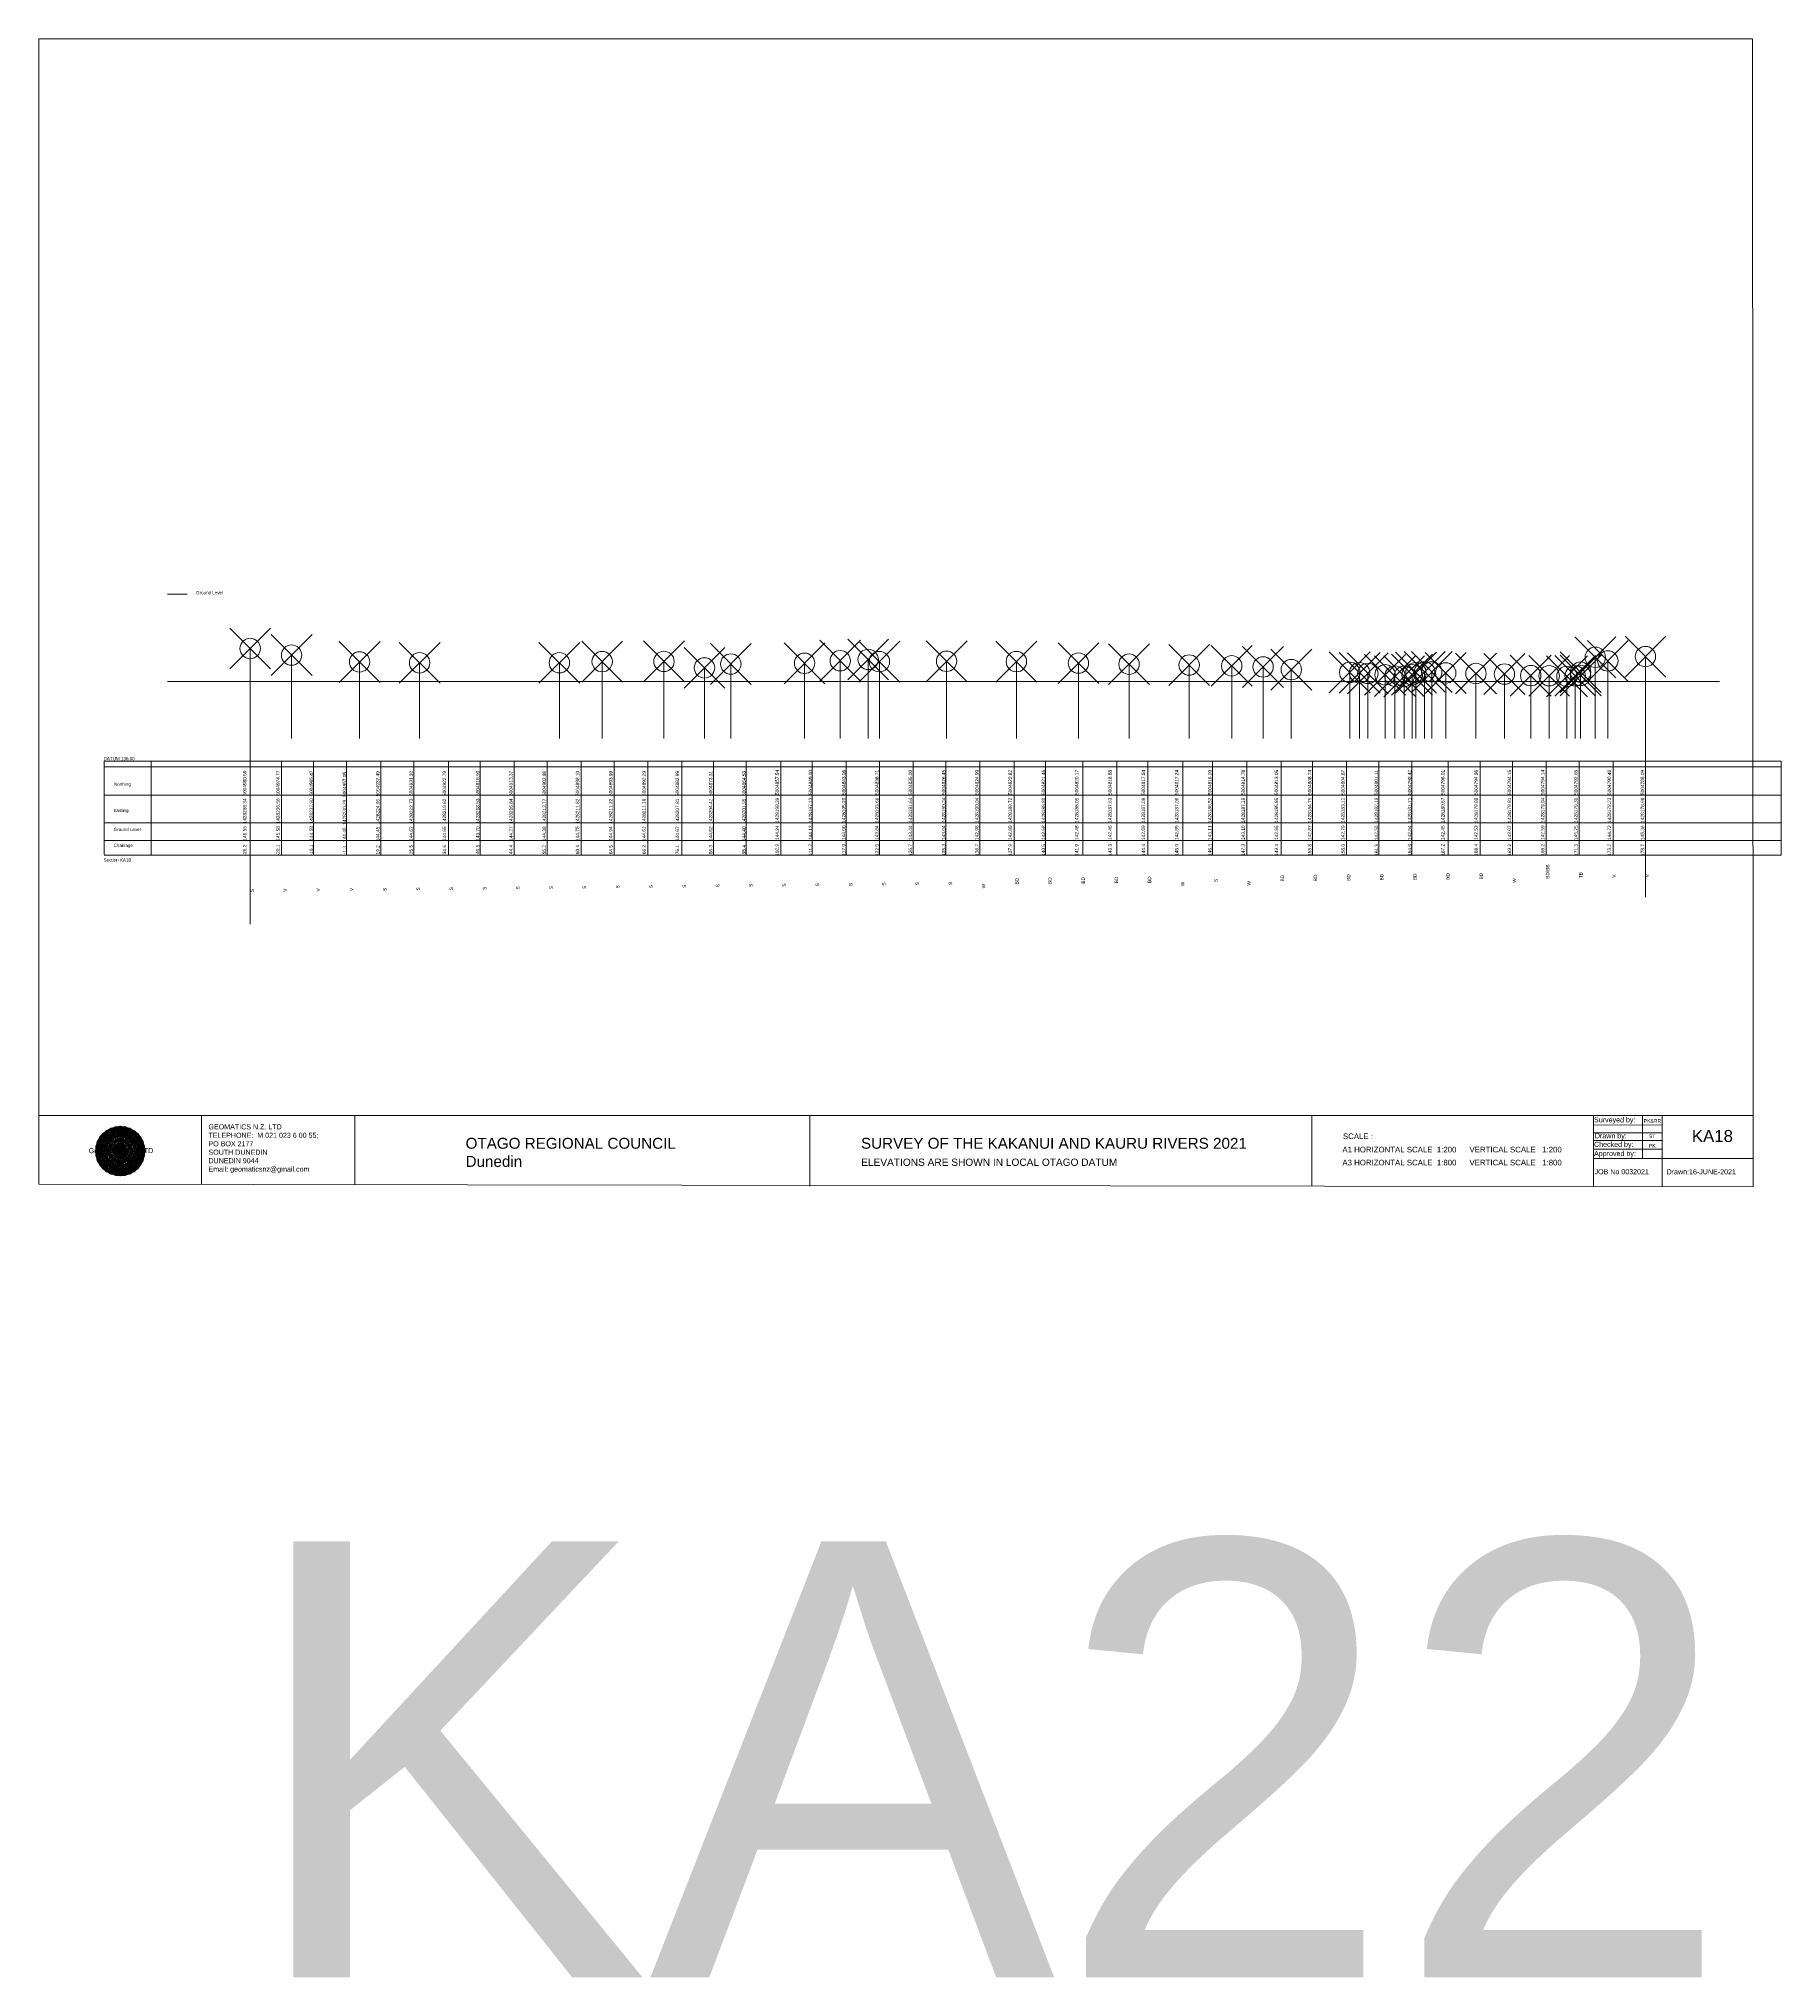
# Model space of a CAD drawing. Header units: millimetres. Extents: x -3661490 to 7275745, y -592557 to 466037.
# Drawn here: x -583220 to -327308, y -48555 to 236074 of the extents above; entities that cross this region are included whole.
import ezdxf

# ---------------------------------------------------------------- set-up
doc = ezdxf.new("R2010")
doc.units = ezdxf.units.MM
doc.header["$PDMODE"] = 35
doc.header["$PDSIZE"] = 3000
doc.layers.get('0').update_dxf_attribs({"lineweight": 0})
doc.layers.add('geo', color=7, linetype='Continuous', lineweight=0)
doc.styles.get("Standard").update_dxf_attribs({"font": 'arial.ttf'})

# ---------------------------------------------------------------- blocks, each defined once
blk = doc.blocks.new('Geomatics_Circle_SPT')
at = {"layer": 'geo', "color": 2, "linetype": 'Continuous', "lineweight": 0}
for p, q in [((0, 25.2), (-25.2, 0)), ((-24.7, 4.9), (-4.9, 24.7)), ((-24.7, -4.9), (4.9, 24.7)), ((-9.7, 23.3), (-23.3, 9.6)), ((9.7, 23.3), (-23.3, -9.7)), ((-21, 14), (-14, 21)), ((-21, -14), (14, 21)), ((-14, 21), (21, -14)), ((23.3, -9.7), (-9.7, 23.3)), ((-4.9, 24.7), (24.7, -4.9)), ((25.2, 0), (0, 25.2)), ((4.9, 24.7), (24.7, 4.9)), ((23.3, 9.7), (9.7, 23.3)), ((14, 21), (21, 14)), ((4.9, -24.7), (-24.7, 4.9)), ((-24.7, 0), (0, -24.7)), ((-23.3, 9.7), (9.7, -23.3)), ((14, -21), (-21, 14)), ((0, 0), (-17.8, 17.8)), ((0, 0), (-17.8, -17.8)), ((21, 14), (-14, -21)), ((-9.7, -23.3), (23.3, 9.7)), ((24.7, 4.9), (-4.9, -24.7)), ((0, 0), (17.8, 17.8)), ((0, 0), (17.8, -17.8)), ((0, -24.8), (25.2, 0)), ((17.8, 18.1), (17.8, 18.1)), ((-4.9, -24.7), (-24.7, -4.9)), ((-23.3, -9.7), (-9.7, -23.3)), ((-14, -21), (-21, -14)), ((-17.8, -17.8), (-17.8, -17.8)), ((24.7, -4.9), (4.9, -24.7)), ((9.7, -23.3), (23.3, -9.7)), ((21, -14), (14, -21)), ((18.1, -17.8), (18.1, -17.8)), ((4.9, -24.7), (4.9, -24.7))]:
    blk.add_line(p, q, dxfattribs=at)
at = {"layer": 'geo', "color": 1, "linetype": 'Continuous', "lineweight": 0}
for p, q in [((-25.2, 0), (9.7, 23.3)), ((-25.2, 0), (-9.6, 23.3)), ((-4.9, 24.8), (-24.7, -4.9)), ((4.9, 24.7), (-24.7, 4.9)), ((14, 21), (-24.7, -4.9)), ((-14, 21), (-24.7, 4.9)), ((-23.3, 9.7), (0, 25.2)), ((-23.3, -9.6), (0, 25.2)), ((4.9, 24.8), (-21, -14)), ((-4.9, 24.7), (-21, 14)), ((14, 21), (-21, 14)), ((-14, 21), (-21, -14)), ((-17.8, 17.8), (9.7, 23.3)), ((-17.8, 17.8), (-9.6, 23.3)), ((-17.8, -17.8), (9.7, 23.3)), ((-17.8, -17.8), (-9.7, 23.3)), ((4.9, 24.7), (-14, 21)), ((-4.9, 24.7), (-14, -20.9)), ((0, 0), (-14, 21)), ((-14, 21), (-4.9, -24.7)), ((-14, 21), (-14, 21)), ((24.7, -4.9), (-14, 21)), ((21, 14), (-14, 21)), ((-9.8, 23.1), (-9.8, 23.1)), ((-9.7, 23.3), (0, 25.2)), ((-9.7, 23.3), (0, -25.2)), ((-9.7, -23.3), (0, 25.2)), ((-9.6, 23.3), (17.8, -17.8)), ((-9.6, 23.3), (25.2, 0)), ((-9.6, 23.3), (17.8, 17.8)), ((0, 0), (-4.9, 24.7)), ((-4.9, 24.7), (-4.9, 24.7)), ((21, -14), (-4.9, 24.7)), ((24.8, 4.9), (-4.9, 24.7)), ((14, 21), (-4.9, 24.7)), ((-0.2, 25.1), (-0.2, 25.1)), ((0, 25.2), (9.7, -23.3)), ((0, 25.2), (23.3, -9.7)), ((0, 25.2), (23.3, 9.7)), ((0, 25.2), (9.7, 23.3)), ((0, 0), (4.9, 24.7)), ((0, -25.2), (9.7, 23.3)), ((0, 0), (14, 21)), ((21, 14), (4.9, 24.8)), ((14, -21), (4.9, 24.7)), ((24.7, -4.9), (4.9, 24.7)), ((4.9, 24.7), (4.9, 24.7)), ((4.9, -24.7), (14, 21)), ((9.4, 23.3), (9.4, 23.3)), ((9.7, 23.3), (17.8, -17.8)), ((9.7, 23.3), (25.2, 0)), ((9.7, 23.3), (17.8, 17.9)), ((21, -14), (14, 21)), ((24.7, 4.9), (14, 21)), ((14, 21), (14, 21)), ((-25.2, 0), (23.3, 9.7)), ((-25.2, 0), (-23.3, 9.7)), ((-23.3, -9.7), (-25.2, 0)), ((-9.6, -23.3), (-25.2, 0)), ((9.7, -23.3), (-25.2, 0)), ((21, 14), (-24.7, 4.9)), ((-21, 14), (-24.7, -4.9)), ((0, 0), (-24.7, 4.9)), ((-24.7, 4.9), (-21, -14)), ((-24.7, 4.9), (-4.9, -24.7)), ((-24.7, 4.9), (14, -21)), ((-24.7, 4.9), (-24.7, 4.9)), ((0, 0), (-24.7, -4.9)), ((-23.3, -9.6), (17.8, 17.8)), ((-23.3, 9.7), (-17.8, 17.9)), ((-23.3, -9.6), (-17.8, 17.9)), ((-23.3, 9.7), (17.8, 17.8)), ((-17.8, -17.8), (-23.3, 9.7)), ((0, -25.2), (-23.3, 9.7)), ((-23.3, 9.7), (17.8, -17.8)), ((-23.3, 9.7), (25.2, 0)), ((-23.3, 9.4), (-23.3, 9.4)), ((-23.3, -9.7), (25.2, 0)), ((0, 0), (-21, 14)), ((-21, 14), (-14, -21)), ((-21, 14), (4.9, -24.7)), ((-21, 14), (-21, 14)), ((24.7, 4.9), (-21, 14)), ((0, 0), (-21, -14)), ((-17.9, 17.6), (-17.9, 17.6)), ((-9.7, -23.3), (-17.8, 17.8)), ((-17.8, 17.8), (9.7, -23.3)), ((-17.8, 17.8), (23.3, -9.6)), ((-17.8, 17.8), (23.3, 9.7)), ((-17.8, -17.8), (23.3, 9.7)), ((-14, -21), (24.7, 4.9)), ((0, 0), (-14, -21)), ((-9.6, -23.3), (17.8, 17.9)), ((25.2, 0), (-9.6, -23.3)), ((-4.9, -24.7), (21, 14)), ((0, 0), (-4.9, -24.7)), ((0, 0), (21, 14)), ((23.3, 9.7), (0, -25.2)), ((0, 0), (24.8, 4.9)), ((0, 0), (4.9, -24.7)), ((0, 0), (14, -21)), ((0, 0), (21, -14)), ((0, 0), (24.8, -4.9)), ((4.9, -24.7), (24.7, 4.9)), ((17.8, 17.8), (9.7, -23.3)), ((25.2, 0), (9.7, -23.3)), ((14, -21), (21, 14)), ((17.6, 17.9), (17.6, 17.9)), ((17.8, 17.8), (23.3, -9.7)), ((17.8, 17.8), (23.3, 9.7)), ((23.3, 9.7), (17.8, -17.8)), ((24.7, -4.9), (21, 14)), ((21, 14), (21, 14)), ((21, -14), (24.7, 4.9)), ((23.1, 9.8), (23.1, 9.8)), ((23.3, 9.7), (25.2, 0)), ((25.2, 0), (23.3, -9.6)), ((24.7, 4.9), (24.7, 4.9)), ((25.1, 0.2), (25.1, 0.2)), ((-25.2, 0), (23.3, -9.7)), ((-25.1, -0.2), (-25.1, -0.2)), ((-24.7, -4.9), (-24.7, -4.9)), ((-24.7, -4.9), (-14, -21)), ((-24.7, -4.9), (4.9, -24.7)), ((-24.7, -4.9), (21, -14)), ((-17.8, -17.8), (-23.3, -9.7)), ((0, -25.2), (-23.3, -9.6)), ((17.8, -17.8), (-23.3, -9.6)), ((-23.1, -9.8), (-23.1, -9.8)), ((-21, -14), (24.7, -4.9)), ((-21, -14), (-21, -14)), ((-21, -14), (-4.9, -24.7)), ((-21, -14), (14, -21)), ((23.3, -9.7), (-17.8, -17.8)), ((-9.6, -23.3), (-17.8, -17.8)), ((9.7, -23.3), (-17.8, -17.8)), ((-17.6, -17.9), (-17.6, -17.9)), ((-14, -21), (21, -14)), ((17.8, -17.8), (-9.7, -23.3)), ((-4.9, -24.7), (24.7, -4.9)), ((23.3, -9.6), (0, -25.2)), ((4.9, -24.7), (21, -14)), ((17.8, -17.8), (9.7, -23.3)), ((14, -21), (24.7, -4.9)), ((23.3, -9.6), (17.8, -17.8)), ((17.9, -17.6), (17.9, -17.6)), ((21, -14), (21, -14)), ((23.3, -9.4), (23.3, -9.4)), ((24.7, -4.9), (24.7, -4.9)), ((-14, -21), (-14, -21)), ((-14, -21), (4.9, -24.7)), ((0, -25.2), (-9.7, -23.3)), ((-9.4, -23.3), (-9.4, -23.3)), ((-4.9, -24.7), (14, -21)), ((-4.9, -24.7), (-4.9, -24.7)), ((9.7, -23.3), (0, -25.2)), ((0.2, -25.1), (0.2, -25.1)), ((4.9, -24.7), (4.9, -24.7)), ((9.8, -23.1), (9.8, -23.1)), ((14, -21), (14, -21))]:
    blk.add_line(p, q, dxfattribs=at)
at = {"layer": 'geo', "color": 114, "linetype": 'Continuous', "lineweight": 0}
for p, q in [((-24.7, 4.9), (14, 21)), ((9.7, 23.3), (-23.3, 9.7)), ((-20.9, 14), (4.9, 24.7)), ((0, 25.2), (-17.8, 17.8)), ((-14, 21), (-4.9, 24.7)), ((4.9, -24.7), (-14, 21)), ((0, 0), (-9.7, 23.3)), ((-4.9, 24.7), (14, -21)), ((17.8, -17.8), (0, 25.2)), ((0, 0), (9.7, 23.3)), ((4.9, 24.7), (21, -14)), ((23.3, -9.7), (9.7, 23.3)), ((14, 21), (24.7, -4.9)), ((17.9, 17.8), (-25.2, 0)), ((-24.7, -4.9), (21, 14)), ((-14, -21), (-24.7, 4.9)), ((0, 0), (-23.3, 9.7)), ((-23.3, 9.7), (-9.7, -23.3)), ((0, 0), (-23.3, -9.7)), ((-4.9, -24.7), (-21, 14)), ((24.8, 4.9), (-20.9, -14)), ((-17.8, 17.8), (0, -25.2)), ((0, 0), (-9.7, -23.3)), ((0, 0), (23.3, 9.7)), ((0, 0), (9.7, -23.3)), ((0, 0), (23.3, -9.7)), ((25.2, 0), (17.8, 17.8)), ((21, 14), (24.7, 4.9)), ((-25.2, 0), (-17.8, -17.8)), ((-21, -14), (-24.7, -4.9)), ((-17.8, -17.8), (25.2, 0)), ((24.8, -4.9), (-14, -21)), ((-9.6, -23.3), (23.3, -9.7)), ((21, -14), (-4.9, -24.8)), ((0, -25.2), (17.9, -17.8)), ((14, -21), (4.9, -24.8))]:
    blk.add_line(p, q, dxfattribs=at)
at = {"layer": 'geo', "color": 250, "linetype": 'Continuous', "lineweight": 0}
for p, q in [((-14, 21), (-14, 21)), ((14, 21), (-14, 21)), ((-14, 20.9), (-14, -21)), ((-9.7, 23.3), (9.7, 23.3)), ((-9.7, -23.3), (-9.7, 23.3)), ((-4.9, 24.7), (4.9, 24.7)), ((-4.9, 24.7), (-4.9, -24.7)), ((0, 0), (0, 25.2)), ((4.9, 24.7), (4.9, -24.7)), ((9.7, -23.3), (9.7, 23.3)), ((14, 21), (14, -21)), ((0, 0), (-25.2, 0)), ((24.7, 4.9), (-24.7, 4.9)), ((-24.7, 4.9), (-24.7, -4.9)), ((-23.3, 9.7), (23.3, 9.7)), ((-23.3, 9.7), (-23.3, 9.7)), ((-23.3, -9.7), (-23.3, 9.7)), ((21, 14), (-21, 14)), ((-21, 14), (-21, -14)), ((-17.8, 17.8), (17.8, 17.8)), ((-17.8, -17.8), (-17.8, 17.8)), ((0, 0), (0, -25.2)), ((0, 0), (25.2, 0)), ((17.8, -17.8), (17.8, 17.8)), ((21, 14), (21, 14)), ((21, -14), (21, 14)), ((23.3, 9.7), (23.3, -9.7)), ((24.7, 4.9), (24.7, 4.9)), ((24.7, -4.9), (24.7, 4.9)), ((-24.7, -4.9), (24.7, -4.9)), ((23.3, -9.7), (-23.3, -9.7)), ((-21, -14), (21, -14)), ((17.8, -17.8), (-17.8, -17.8)), ((-14, -21), (14, -21)), ((9.7, -23.3), (-9.7, -23.3)), ((-4.9, -24.7), (4.9, -24.7))]:
    blk.add_line(p, q, dxfattribs=at)
blk = doc.blocks.new('GeomaticsNZ TITLE BLOCK')
at = {"color": 7, "linetype": 'Continuous', "lineweight": 0}
for p, q in [((0, 94.9), (0, 1579.2)), ((0, 1579.2), (2363.4, 1579.2)), ((2363.4, 1579.2), (2364, 94.9)), ((2364, 94.9), (0, 94.9)), ((0, 94.9), (0, 0)), ((15.9, 94.9), (2364, 94.9)), ((224.3, 95.2), (224.3, -0.3)), ((2364, 94.9), (382.6, 94.9)), ((435.8, 95.2), (435.8, -0.7)), ((1063.4, 94.9), (1063.4, -2.4)), ((1755.4, 94.9), (1755.4, -2.6)), ((2143.9, 94.9), (2143.7, -3)), ((2143.9, 81.9), (2238.6, 81.7)), ((2211.5, 94.9), (2211.5, 36.1)), ((2238.6, 94.8), (2238.6, -3.2)), ((2364, -3.5), (2364, 94.9)), ((2143.6, 60.4), (2238.6, 60.4)), ((2143.9, 71), (2238.6, 71)), ((2143.8, 48.6), (2238.6, 48.6)), ((2143.8, 35.4), (2364, 35.3)), ((0, 0), (2364, -3.5))]:
    blk.add_line(p, q, dxfattribs=at)
at = {"color": 7, "linetype": 'Continuous', "lineweight": 0, "xscale": 1.36, "yscale": 1.36, "zscale": 1.36}
blk.add_blockref('Geomatics_Circle_SPT', (112.4, 45.7), dxfattribs=at)
at = {"color": 7, "linetype": 'Continuous', "lineweight": 0}
for s, p in [('PK&RR', (2213.2, 84.8)), ('ST', (2220.3, 63.6)), ('PK', (2220.4, 50.6))]:
    blk.add_text(s, height=5, dxfattribs=at).set_placement(p)
at = {"color": 7, "linetype": 'Continuous', "lineweight": 0, "attachment_point": 1}
for s, width, heights, insert, char_height in [('{\\C256;GEOMATICS N.Z. LTD                   \\PTELEPHONE:  M 021 023 6 00 55;\\PPO BOX 2177\\PSOUTH DUNEDIN\\PDUNEDIN 9044\\PEmail: geomaticsnz@gmail.com}', 3535.727, [94.7], (234, 82.7), 7), ('{\\C256;Surveyed by:}', 3535.727, [0], (2144.7, 92.4), 7), ('{\\C256;OTAGO REGIONAL COUNCIL\\PDunedin}', 3535.727, [0], (588.6, 64), 15), ('{\\C256;SURVEY OF THE KAKANUI AND KAURU RIVERS 2021}', 3535.727, [0], (1133.8, 64), 15), ('{\\C256;Checked by:}', 3535.727, [0], (2144.7, 58.6), 7), ('{\\C256;Drawn by:}', 3535.727, [0], (2145.8, 70.4), 7), ('{\\C256;Geomatics N.Z. LTD                   }', 125.079, [15.8], (68.8, 49.9), 7), ('{\\C256;ELEVATIONS ARE SHOWN IN LOCAL OTAGO DATUM}', 3535.727, [0], (1134.1, 35.4), 10), ('{\\C256;Approved by:}', 3535.727, [0], (2144.7, 45.9), 7), ('{\\C256;JOB No 0032021}', 3535.727, [0], (2145.3, 20.8), 7), ('{\\C256;Drawn:16-JUNE-2021}', 3535.727, [0], (2244.7, 20.7), 7)]:
    blk.add_mtext_dynamic_manual_height_columns(s, width=width, gutter_width=159, heights=heights, dxfattribs=dict(at, insert=insert, char_height=char_height))

msp = doc.modelspace()

# ---------------------------------------------------------------- linework, layer by layer
at = {"color": 1, "lineweight": 0}
msp.add_line((-564310, 154508), (-561404, 154508), dxfattribs=at)
at = {"lineweight": 0}
for p, q in [((-552165, 146547), (-552165, 106092)), ((-347254, 145360), (-347254, 110022)), ((-564298, 141703), (-336352, 141703))]:
    msp.add_line(p, q, dxfattribs=at)
for p, q in [((-546089, 145577), (-546089, 141703)), ((-354617, 145250), (-354617, 141703)), ((-536103, 144577), (-536103, 141703)), ((-527288, 144447), (-527288, 141703)), ((-506759, 144448), (-506759, 141703)), ((-500470, 144618), (-500470, 141703)), ((-491404, 144648), (-491404, 141703)), ((-485451, 143698), (-485451, 141703)), ((-481584, 144268), (-481584, 141703)), ((-470750, 144378), (-470750, 141703)), ((-465512, 144748), (-465512, 141703)), ((-461407, 144938), (-461407, 141703)), ((-459767, 144618), (-459767, 141703)), ((-449891, 144669), (-449891, 141703)), ((-439643, 144619), (-439643, 141703)), ((-430524, 144399), (-430524, 141703)), ((-423090, 144239), (-423090, 141703)), ((-414264, 144119), (-414264, 141703)), ((-408019, 143999), (-408019, 141703)), ((-403408, 143839), (-403408, 141703)), ((-399264, 143439), (-399264, 141703)), ((-390685, 143039), (-390685, 141703)), ((-389230, 142979), (-389230, 141703)), ((-388018, 142889), (-388018, 141703)), ((-385492, 142679), (-385492, 141703)), ((-384038, 142479), (-384038, 141703)), ((-382682, 142459), (-382682, 141703)), ((-381526, 142690), (-381526, 141703)), ((-380953, 142990), (-380953, 141703)), ((-379688, 143110), (-379688, 141703)), ((-378632, 143100), (-378632, 141703)), ((-376586, 142950), (-376586, 141703)), ((-372143, 142870), (-372143, 141703)), ((-367965, 142790), (-367965, 141703)), ((-364098, 142560), (-364098, 141703)), ((-361386, 142540), (-361386, 141703)), ((-358776, 142450), (-358776, 141703)), ((-357569, 142530), (-357569, 141703)), ((-356775, 143070), (-356775, 141703)), ((-356774, 142590), (-356774, 141703)), ((-352772, 144720), (-352772, 141703)), ((-546089, 141703), (-546089, 133330)), ((-536103, 141703), (-536103, 133330)), ((-527288, 141703), (-527288, 133330)), ((-506759, 141703), (-506759, 133330)), ((-500470, 141703), (-500470, 133330)), ((-491404, 141703), (-491404, 133330)), ((-485451, 141703), (-485451, 133330)), ((-481584, 141703), (-481584, 133330)), ((-470750, 141703), (-470750, 133330)), ((-465512, 141703), (-465512, 133330)), ((-461407, 141703), (-461407, 133330)), ((-459767, 141703), (-459767, 133330)), ((-449891, 141703), (-449891, 133330)), ((-439643, 141703), (-439643, 133330)), ((-430524, 141703), (-430524, 133330)), ((-423090, 141703), (-423090, 133330)), ((-414264, 141703), (-414264, 133330)), ((-408019, 141703), (-408019, 133330)), ((-403408, 141703), (-403408, 133330)), ((-399264, 141703), (-399264, 133330)), ((-390685, 141703), (-390685, 133330)), ((-389230, 141703), (-389230, 133330)), ((-388018, 141703), (-388018, 133330)), ((-385492, 141703), (-385492, 133330)), ((-384038, 141703), (-384038, 133330)), ((-382682, 141703), (-382682, 133330)), ((-381526, 141703), (-381526, 133330)), ((-380953, 141703), (-380953, 133330)), ((-379688, 141703), (-379688, 133330)), ((-378632, 141703), (-378632, 133330)), ((-376586, 141703), (-376586, 133330)), ((-372143, 141703), (-372143, 133330)), ((-367965, 141703), (-367965, 133330)), ((-364098, 141703), (-364098, 133330)), ((-361386, 141703), (-361386, 133330)), ((-358776, 141703), (-358776, 133330)), ((-357569, 141703), (-357569, 133330)), ((-356775, 141703), (-356775, 133330)), ((-354617, 141703), (-354617, 133330)), ((-352772, 141703), (-352772, 133330)), ((-547550, 130000), (-547550, 116176)), ((-542881, 130000), (-542881, 116176)), ((-538023, 130000), (-538023, 116176)), ((-532978, 130000), (-532978, 116176)), ((-528144, 130000), (-528144, 116176)), ((-523066, 130000), (-523066, 116176)), ((-518386, 130000), (-518386, 116176)), ((-513408, 130000), (-513408, 116176)), ((-508567, 130000), (-508567, 116176)), ((-503576, 130000), (-503576, 116176)), ((-498702, 130000), (-498702, 116176)), ((-493787, 130000), (-493787, 116176)), ((-488793, 130000), (-488793, 116176)), ((-484115, 130000), (-484115, 116176)), ((-479316, 130000), (-479316, 116176)), ((-474254, 130000), (-474254, 116176)), ((-469620, 130000), (-469620, 116176)), ((-464657, 130000), (-464657, 116176)), ((-459765, 130000), (-459765, 116176)), ((-454785, 130000), (-454785, 116176)), ((-450011, 130000), (-450011, 116176)), ((-444984, 130000), (-444984, 116176)), ((-439978, 130000), (-439978, 116176)), ((-435368, 130000), (-435368, 116176)), ((-429889, 130000), (-429889, 116176)), ((-424895, 130000), (-424895, 116176)), ((-420329, 130000), (-420329, 116176)), ((-415188, 130000), (-415188, 116176)), ((-410828, 130000), (-410828, 116176)), ((-405811, 130000), (-405811, 116176)), ((-400752, 130000), (-400752, 116176)), ((-396146, 130000), (-396146, 116176)), ((-391170, 130000), (-391170, 116176)), ((-386399, 130000), (-386399, 116176)), ((-381546, 130000), (-381546, 116176)), ((-376244, 130000), (-376244, 116176)), ((-371520, 130000), (-371520, 116176)), ((-366795, 130000), (-366795, 116176)), ((-361856, 130000), (-361856, 116176)), ((-356971, 130000), (-356971, 116176)), ((-351978, 130000), (-351978, 116176))]:
    msp.add_line(p, q)
at = {"color": 7, "lineweight": 0, "transparency": 33554687}
for p, q in [((-573621, 130000), (-327308, 130000)), ((-573621, 129453), (-573621, 116303)), ((-573621, 129154), (-327308, 129154)), ((-573621, 125031), (-327308, 125031)), ((-573621, 120970), (-327308, 120970)), ((-573621, 118366), (-327308, 118366)), ((-573621, 116176), (-327308, 116176))]:
    msp.add_line(p, q, dxfattribs=at)
at = {"color": 7, "lineweight": 0}
for p, q in [((-573621, 130000), (-573621, 129453)), ((-566719, 130000), (-566719, 116176)), ((-327308, 130000), (-327308, 116176))]:
    msp.add_line(p, q, dxfattribs=at)
at = {"color": 32, "lineweight": 0, "true_color": 0xcd6928}
for p in [(-552165, 146547), (-546089, 145577), (-354617, 145250), (-347254, 145360), (-536103, 144577), (-527288, 144447), (-506759, 144448), (-500470, 144618), (-491404, 144648), (-485451, 143698), (-481584, 144268), (-470750, 144378), (-465512, 144748), (-461407, 144938), (-459767, 144618), (-449891, 144669), (-439643, 144619), (-430524, 144399), (-423090, 144239), (-414264, 144119), (-408019, 143999), (-403408, 143839), (-399264, 143439), (-390685, 143039), (-389230, 142979), (-388018, 142889), (-385492, 142679), (-384038, 142479), (-382682, 142459), (-381526, 142690), (-380953, 142990), (-379688, 143110), (-378632, 143100), (-376586, 142950), (-372143, 142870), (-367965, 142790), (-364098, 142560), (-361386, 142540), (-358776, 142450), (-357569, 142530), (-356775, 143070), (-356774, 142590), (-352772, 144720)]:
    msp.add_point(p, dxfattribs=at)

# ---------------------------------------------------------------- block references
at = {"color": 7, "lineweight": 0, "xscale": 106.5053773992074, "yscale": 106.5053773992074, "zscale": 106.5053773992074}
msp.add_blockref('GeomaticsNZ TITLE BLOCK', (-583220, 67877), dxfattribs=at)

# ---------------------------------------------------------------- texts
at = {"color": 7, "lineweight": 0, "transparency": 33554687}
for s, height, p in [('Ground Level', 473.07, (-560118, 154508)), ('DATUM 130.00', 473.07, (-573688, 130136)), ('Northing', 473.1, (-572177, 126387)), ('Easting', 473.1, (-572246, 122528)), ('Ground Level', 473.07, (-572229, 119739)), ('Chainage', 473.1, (-572227, 117414)), ('Section KA18', 473.07, (-573688, 115258))]:
    msp.add_text(s, height=height, dxfattribs=at).set_placement(p)
at = {"lineweight": 0}
for s, p in [('-26.2   146.55  1428238.34  5004980.59', (-552727, 116154)), ('-20.1   145.58  1428236.58  5004974.77', (-547839, 116154)), ('-10.1   144.58  1428232.90  5004965.47', (-542951, 116154)), (' -1.3   144.45  1428230.29  5004957.05', (-538063, 116154)), (' 19.2   144.45  1428224.06  5004937.49', (-533175, 116100)), (' 25.5   144.62  1428222.73  5004931.32', (-528287, 116155)), (' 34.6   144.65  1428219.62  5004922.79', (-523399, 116146)), (' 40.5   143.70  1428218.53  5004916.90', (-518511, 116167)), (' 44.4   144.27  1428216.84  5004913.37', (-513623, 116167)), (' 55.2   144.38  1428213.77  5004902.98', (-508734, 116147)), (' 60.4   144.75  1428211.82  5004898.10', (-503846, 116149)), (' 64.5   144.94  1428211.22  5004893.99', (-498959, 116149)), (' 66.2   144.62  1428211.18  5004892.29', (-494071, 116149)), (' 76.1   144.67  1428207.81  5004882.99', (-489183, 116143)), (' 86.3   144.62  1428204.42  5004873.31', (-484295, 116147)), (' 95.4   144.40  1428201.95  5004864.53', (-479407, 116147)), ('102.9   144.24  1428199.39  5004857.54', (-474519, 116100)), ('111.7   144.12  1428197.13  5004849.00', (-469631, 116100)), ('117.9   144.00  1428195.20  5004843.06', (-464743, 116100)), ('122.5   143.84  1428193.66  5004838.71', (-459855, 116100)), ('126.7   143.44  1428191.64  5004835.00', (-454967, 116100)), ('135.3   143.04  1428190.24  5004826.45', (-450078, 116100)), ('136.7   142.98  1428190.04  5004824.99', (-445190, 116100)), ('137.9   142.89  1428189.72  5004823.82', (-440302, 116100)), ('140.5   142.68  1428188.80  5004821.46', (-435414, 116100)), ('141.9   142.48  1428188.05  5004820.17', (-430526, 116100)), ('143.3   142.46  1428187.63  5004818.88', (-425639, 116100)), ('144.4   142.69  1428187.08  5004817.84', (-420751, 116100)), ('145.0   142.99  1428187.08  5004817.24', (-415863, 116100)), ('146.3   143.11  1428186.52  5004816.09', (-410975, 116100)), ('147.3   143.10  1428187.19  5004814.78', (-406087, 116100)), ('149.4   142.95  1428185.85  5004813.05', (-401199, 116100)), ('153.8   142.87  1428184.75  5004808.74', (-396311, 116100)), ('158.0   142.79  1428183.12  5004804.87', (-391423, 116100)), ('161.9   142.56  1428182.19  5004801.11', (-386535, 116100)), ('164.6   142.54  1428181.71  5004798.42', (-381647, 116100)), ('167.2   142.45  1428180.67  5004796.01', (-376759, 116100)), ('168.4   142.53  1428179.98  5004794.96', (-371871, 116100)), ('169.2   143.07  1428179.91  5004794.15', (-366983, 116100)), ('169.2   142.59  1428179.94  5004794.14', (-362095, 116100)), ('171.3   145.25  1428179.30  5004792.08', (-357208, 116100)), ('173.2   144.72  1428178.23  5004790.48', (-352319, 116100)), ('178.7   145.36  1428176.98  5004785.09', (-347431, 116100)), ('    BD/BB', (-361373, 111965)), ('    S', (-551656, 109967)), ('    V', (-546777, 110048)), ('    V', (-541907, 110099)), ('    V', (-537037, 110151)), ('    S', (-532158, 110174)), ('    S', (-527271, 110226)), ('    S', (-522383, 110278)), ('    S', (-517496, 110330)), ('    S', (-512608, 110381)), ('    S', (-507721, 110433)), ('    S', (-502834, 110485)), ('    S', (-497946, 110537)), ('    S', (-493059, 110589)), ('    S', (-488172, 110640)), ('    S', (-483284, 110692)), ('    S', (-478397, 110744)), ('    S', (-473510, 110796)), ('    S', (-468622, 110848)), ('    S', (-463735, 110900)), ('    S', (-458847, 110951)), ('    S', (-453960, 111003)), ('    S', (-449073, 111055)), (' W', (-444194, 111130)), ('    BD', (-439324, 111139)), ('    BD', (-434453, 111190)), ('    BD', (-429583, 111242)), ('    BD', (-424713, 111294)), ('    BD', (-419842, 111345)), (' W', (-414972, 111440)), ('    S', (-410093, 111468)), (' W', (-405214, 111543)), ('    BD', (-400344, 111552)), ('    BD', (-395474, 111604)), ('    BD', (-390603, 111655)), ('    BD', (-385733, 111707)), ('    BD', (-380863, 111759)), ('    BD', (-375993, 111810)), ('    BD', (-371122, 111862)), (' W', (-366252, 111956)), ('    TB', (-356494, 112052)), ('    V', (-351624, 112117)), ('    V', (-346754, 112168))]:
    msp.add_text(s, height=500, rotation=90, dxfattribs=at).set_placement(p)
at = {"color": 7, "lineweight": 0}
for s, height, p in [('SCALE :  ', 823.6, (-391678, 74514)), ('KA18', 1764.8, (-340432, 74084)), ('A1 HORIZONTAL SCALE  1:200      VERTICAL SCALE   1:200 ', 823.57, (-391760, 72554)), ('A3 HORIZONTAL SCALE  1:800      VERTICAL SCALE   1:800', 823.57, (-391760, 70650))]:
    msp.add_text(s, height=height, dxfattribs=at).set_placement(p)
at = {"color": 32, "lineweight": 0, "true_color": 0xcd6928}
msp.add_text('KA22', height=63997, dxfattribs=at).set_placement((-553172, -48555))

doc.saveas('drawing.dxf')
